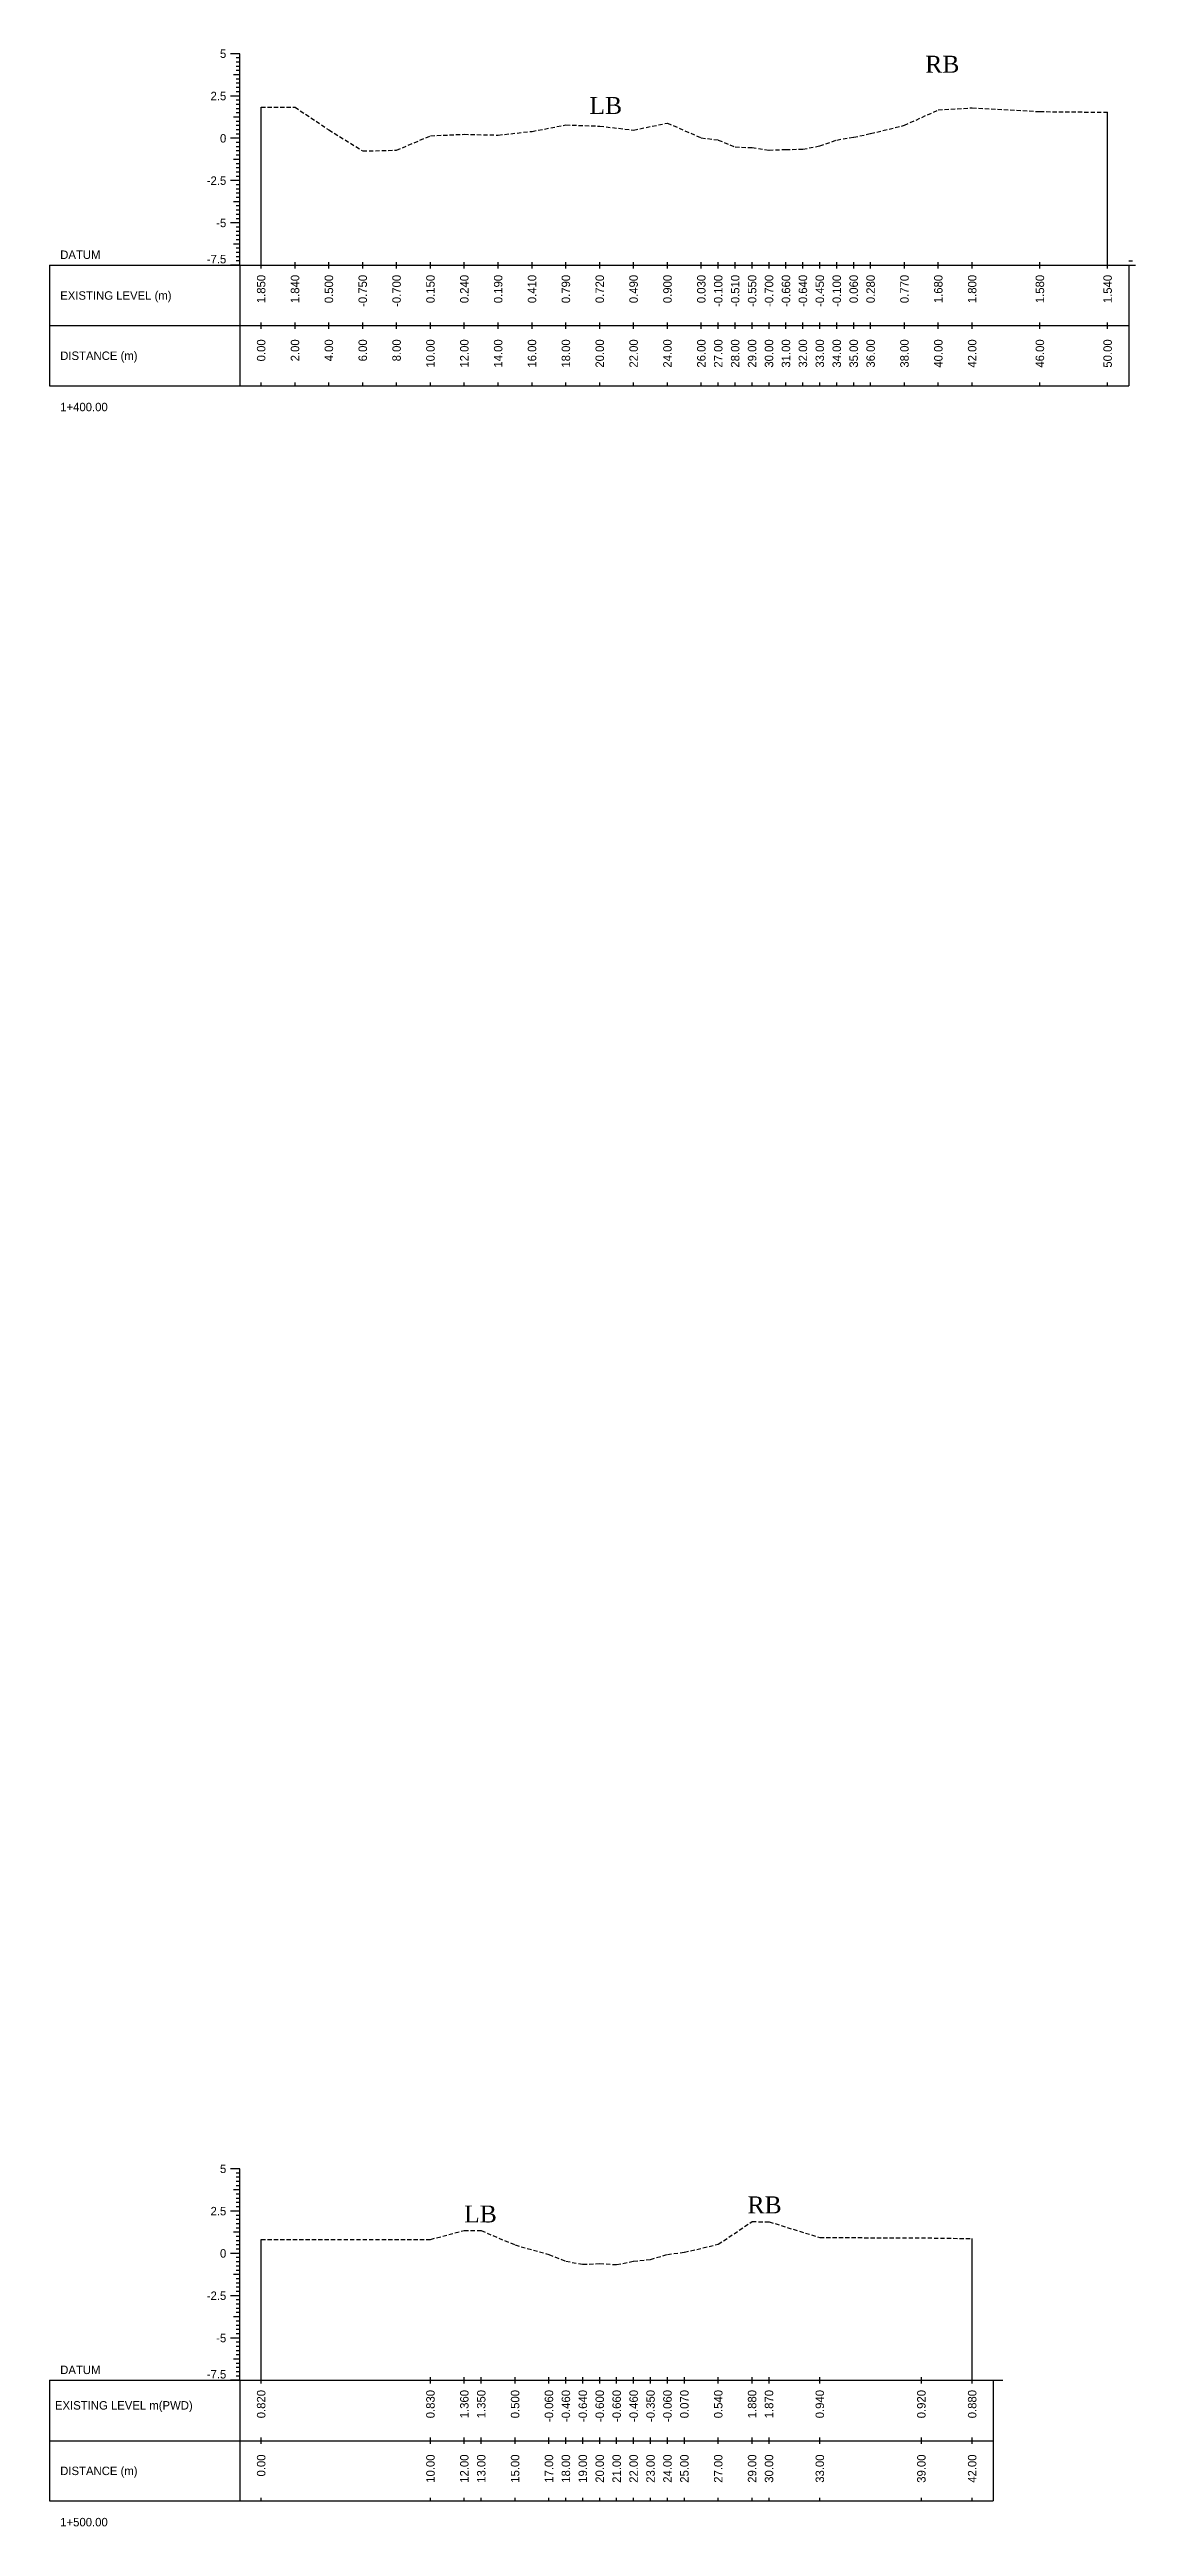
# Model space of a CAD drawing. Header units: inches. Extents: x 3247 to 4722, y -1199 to -293.
# Drawn here: x 3922.9 to 3987, y -1108.4 to -962 of the extents above; entities that cross this region are included whole.
import ezdxf
from ezdxf.enums import TextEntityAlignment as Align

# ---------------------------------------------------------------- set-up
doc = ezdxf.new("R2010")
doc.units = ezdxf.units.IN
doc.header["$MEASUREMENT"] = 0
doc.linetypes.add('HIDDEN', pattern=[0.375, 0.25, -0.125])
doc.layers.add('CS_Drawing', color=7, linetype='Continuous')
doc.layers.add('GL', color=3, linetype='HIDDEN')
doc.styles.add('romans', font='romans.shx')

msp = doc.modelspace()

# ---------------------------------------------------------------- texts
at = {"char_height": 1, "width": 685.1065, "attachment_point": 1, "style": 'romans'}
for s, insert in [('{\\fTimes New Roman|b0|i0|c0|p18;RB}', (3974.63, -962.34)), ('{\\fTimes New Roman|b0|i0|c0|p18;LB}', (3954.79, -964.78)), ('{\\fTimes New Roman|b0|i0|c0|p18;RB}', (3964.13, -1088.85)), ('{\\fTimes New Roman|b0|i0|c0|p18;LB}', (3947.39, -1089.39))]:
    msp.add_mtext(s, dxfattribs=dict(at, insert=insert))
at = {"layer": 'CS_Drawing'}
for s, p in [('5', (3933.34, -962.22)), ('2.5', (3933.34, -964.72)), ('0', (3933.34, -967.22)), ('-2.5', (3933.34, -969.72)), ('-5', (3933.34, -972.22)), ('5', (3933.34, -1087.22)), ('2.5', (3933.34, -1089.72)), ('0', (3933.34, -1092.22)), ('-2.5', (3933.34, -1094.72)), ('-5', (3933.34, -1097.22))]:
    msp.add_text(s, height=0.5, dxfattribs=at).set_placement(p, align=Align.MIDDLE_RIGHT)
for s, p in [('DATUM', (3923.53, -974.1)), ('EXISTING LEVEL (m)', (3923.53, -976.51)), ('DISTANCE (m)', (3923.53, -980.07)), ('1+400.00', (3923.53, -983.1)), ('DATUM', (3923.53, -1099.1)), ('EXISTING LEVEL m(PWD)', (3923.22, -1101.2)), ('DISTANCE (m)', (3923.53, -1105.07)), ('1+500.00', (3923.53, -1108.1))]:
    msp.add_text(s, height=0.5, dxfattribs=at).set_placement(p, align=Align.MIDDLE_LEFT)
for p in [(3933.34, -974.61), (3933.34, -1099.61)]:
    msp.add_text('-7.5', height=0.5, dxfattribs=at).set_placement(p, align=Align.RIGHT)
for s, p in [('1.850', (3935.4, -975.29)), ('1.840', (3937.4, -975.29)), ('0.500', (3939.4, -975.29)), ('-0.750', (3941.4, -975.29)), ('-0.700', (3943.4, -975.29)), ('0.150', (3945.4, -975.29)), ('0.240', (3947.4, -975.29)), ('0.190', (3949.4, -975.29)), ('0.410', (3951.4, -975.29)), ('0.790', (3953.4, -975.29)), ('0.720', (3955.4, -975.29)), ('0.490', (3957.4, -975.29)), ('0.900', (3959.4, -975.29)), ('0.030', (3961.4, -975.29)), ('-0.100', (3962.4, -975.29)), ('-0.510', (3963.4, -975.29)), ('-0.550', (3964.4, -975.29)), ('-0.700', (3965.4, -975.29)), ('-0.660', (3966.4, -975.29)), ('-0.640', (3967.4, -975.29)), ('-0.450', (3968.4, -975.29)), ('-0.100', (3969.4, -975.29)), ('0.060', (3970.4, -975.29)), ('0.280', (3971.4, -975.29)), ('0.770', (3973.4, -975.29)), ('1.680', (3975.4, -975.29)), ('1.800', (3977.4, -975.29)), ('1.580', (3981.4, -975.29)), ('1.540', (3985.4, -975.29)), ('0.00', (3935.4, -979.1)), ('2.00', (3937.4, -979.1)), ('4.00', (3939.4, -979.1)), ('6.00', (3941.4, -979.1)), ('8.00', (3943.4, -979.1)), ('10.00', (3945.4, -979.1)), ('12.00', (3947.4, -979.1)), ('14.00', (3949.4, -979.1)), ('16.00', (3951.4, -979.1)), ('18.00', (3953.4, -979.1)), ('20.00', (3955.4, -979.1)), ('22.00', (3957.4, -979.1)), ('24.00', (3959.4, -979.1)), ('26.00', (3961.4, -979.1)), ('27.00', (3962.4, -979.1)), ('28.00', (3963.4, -979.1)), ('29.00', (3964.4, -979.1)), ('30.00', (3965.4, -979.1)), ('31.00', (3966.4, -979.1)), ('32.00', (3967.4, -979.1)), ('33.00', (3968.4, -979.1)), ('34.00', (3969.4, -979.1)), ('35.00', (3970.4, -979.1)), ('36.00', (3971.4, -979.1)), ('38.00', (3973.4, -979.1)), ('40.00', (3975.4, -979.1)), ('42.00', (3977.4, -979.1)), ('46.00', (3981.4, -979.1)), ('50.00', (3985.4, -979.1)), ('0.820', (3935.4, -1100.29)), ('0.830', (3945.4, -1100.29)), ('1.360', (3947.4, -1100.29)), ('1.350', (3948.4, -1100.29)), ('0.500', (3950.4, -1100.29)), ('-0.060', (3952.4, -1100.29)), ('-0.460', (3953.4, -1100.29)), ('-0.640', (3954.4, -1100.29)), ('-0.600', (3955.4, -1100.29)), ('-0.660', (3956.4, -1100.29)), ('-0.460', (3957.4, -1100.29)), ('-0.350', (3958.4, -1100.29)), ('-0.060', (3959.4, -1100.29)), ('0.070', (3960.4, -1100.29)), ('0.540', (3962.4, -1100.29)), ('1.880', (3964.4, -1100.29)), ('1.870', (3965.4, -1100.29)), ('0.940', (3968.4, -1100.29)), ('0.920', (3974.4, -1100.29)), ('0.880', (3977.4, -1100.29)), ('0.00', (3935.4, -1104.1)), ('10.00', (3945.4, -1104.1)), ('12.00', (3947.4, -1104.1)), ('13.00', (3948.4, -1104.1)), ('15.00', (3950.4, -1104.1)), ('17.00', (3952.4, -1104.1)), ('18.00', (3953.4, -1104.1)), ('19.00', (3954.4, -1104.1)), ('20.00', (3955.4, -1104.1)), ('21.00', (3956.4, -1104.1)), ('22.00', (3957.4, -1104.1)), ('23.00', (3958.4, -1104.1)), ('24.00', (3959.4, -1104.1)), ('25.00', (3960.4, -1104.1)), ('27.00', (3962.4, -1104.1)), ('29.00', (3964.4, -1104.1)), ('30.00', (3965.4, -1104.1)), ('33.00', (3968.4, -1104.1)), ('39.00', (3974.4, -1104.1)), ('42.00', (3977.4, -1104.1))]:
    msp.add_text(s, height=0.5, rotation=90, dxfattribs=at).set_placement(p, align=Align.MIDDLE_RIGHT)

# ---------------------------------------------------------------- linework, layer by layer
at = {"layer": 'CS_Drawing'}
for p, q in [((3934.15, -962.22), (3933.59, -962.22)), ((3934.15, -962.22), (3933.76, -962.22)), ((3934.15, -962.22), (3933.93, -962.22)), ((3934.15, -962.47), (3933.93, -962.47)), ((3934.15, -962.72), (3933.93, -962.72)), ((3934.15, -962.97), (3933.93, -962.97)), ((3934.15, -974.72), (3934.15, -962.22)), ((3934.15, -963.47), (3933.76, -963.47)), ((3934.15, -963.22), (3933.93, -963.22)), ((3934.15, -963.47), (3933.93, -963.47)), ((3934.15, -963.72), (3933.93, -963.72)), ((3934.15, -963.97), (3933.93, -963.97)), ((3934.15, -964.22), (3933.93, -964.22)), ((3934.15, -964.47), (3933.93, -964.47)), ((3934.15, -964.72), (3933.59, -964.72)), ((3934.15, -964.72), (3933.76, -964.72)), ((3934.15, -965.97), (3933.76, -965.97)), ((3934.15, -964.72), (3933.93, -964.72)), ((3934.15, -964.97), (3933.93, -964.97)), ((3934.15, -965.22), (3933.93, -965.22)), ((3934.15, -965.47), (3933.93, -965.47)), ((3934.15, -965.72), (3933.93, -965.72)), ((3934.15, -965.97), (3933.93, -965.97)), ((3935.4, -974.72), (3935.4, -965.37)), ((3985.4, -974.72), (3985.4, -965.68)), ((3934.15, -967.22), (3933.59, -967.22)), ((3934.15, -967.22), (3933.76, -967.22)), ((3934.15, -966.22), (3933.93, -966.22)), ((3934.15, -966.47), (3933.93, -966.47)), ((3934.15, -966.72), (3933.93, -966.72)), ((3934.15, -966.97), (3933.93, -966.97)), ((3934.15, -967.22), (3933.93, -967.22)), ((3934.15, -967.47), (3933.93, -967.47)), ((3934.15, -968.47), (3933.76, -968.47)), ((3934.15, -967.72), (3933.93, -967.72)), ((3934.15, -967.97), (3933.93, -967.97)), ((3934.15, -968.22), (3933.93, -968.22)), ((3934.15, -968.47), (3933.93, -968.47)), ((3934.15, -968.72), (3933.93, -968.72)), ((3934.15, -968.97), (3933.93, -968.97)), ((3934.15, -969.72), (3933.59, -969.72)), ((3934.15, -969.72), (3933.76, -969.72)), ((3934.15, -969.22), (3933.93, -969.22)), ((3934.15, -969.47), (3933.93, -969.47)), ((3934.15, -969.72), (3933.93, -969.72)), ((3934.15, -969.97), (3933.93, -969.97)), ((3934.15, -970.22), (3933.93, -970.22)), ((3934.15, -970.47), (3933.93, -970.47)), ((3934.15, -970.97), (3933.76, -970.97)), ((3934.15, -970.72), (3933.93, -970.72)), ((3934.15, -970.97), (3933.93, -970.97)), ((3934.15, -971.22), (3933.93, -971.22)), ((3934.15, -971.47), (3933.93, -971.47)), ((3934.15, -971.72), (3933.93, -971.72)), ((3934.15, -971.97), (3933.93, -971.97)), ((3934.15, -972.22), (3933.59, -972.22)), ((3934.15, -972.22), (3933.76, -972.22)), ((3934.15, -972.22), (3933.93, -972.22)), ((3934.15, -972.47), (3933.93, -972.47)), ((3934.15, -972.72), (3933.93, -972.72)), ((3934.15, -972.97), (3933.93, -972.97)), ((3934.15, -973.22), (3933.93, -973.22)), ((3922.9, -974.72), (3934.15, -974.72)), ((3922.9, -974.72), (3922.9, -981.85)), ((3934.15, -974.72), (3933.59, -974.72)), ((3934.15, -973.47), (3933.76, -973.47)), ((3934.15, -974.72), (3933.76, -974.72)), ((3934.15, -973.47), (3933.93, -973.47)), ((3934.15, -973.72), (3933.93, -973.72)), ((3934.15, -973.97), (3933.93, -973.97)), ((3934.15, -974.22), (3933.93, -974.22)), ((3934.15, -974.47), (3933.93, -974.47)), ((3934.15, -974.72), (3933.93, -974.72)), ((3934.15, -974.72), (3986.65, -974.72)), ((3934.15, -974.72), (3934.15, -981.85)), ((3935.4, -974.91), (3935.4, -974.54)), ((3937.4, -974.91), (3937.4, -974.54)), ((3939.4, -974.91), (3939.4, -974.54)), ((3941.4, -974.91), (3941.4, -974.54)), ((3943.4, -974.91), (3943.4, -974.54)), ((3945.4, -974.91), (3945.4, -974.54)), ((3947.4, -974.91), (3947.4, -974.54)), ((3949.4, -974.91), (3949.4, -974.54)), ((3951.4, -974.91), (3951.4, -974.54)), ((3953.4, -974.91), (3953.4, -974.54)), ((3955.4, -974.91), (3955.4, -974.54)), ((3957.4, -974.91), (3957.4, -974.54)), ((3959.4, -974.91), (3959.4, -974.54)), ((3961.4, -974.91), (3961.4, -974.54)), ((3962.4, -974.91), (3962.4, -974.54)), ((3963.4, -974.91), (3963.4, -974.54)), ((3964.4, -974.91), (3964.4, -974.54)), ((3965.4, -974.91), (3965.4, -974.54)), ((3966.4, -974.91), (3966.4, -974.54)), ((3967.4, -974.91), (3967.4, -974.54)), ((3968.4, -974.91), (3968.4, -974.54)), ((3969.4, -974.91), (3969.4, -974.54)), ((3970.4, -974.91), (3970.4, -974.54)), ((3971.4, -974.91), (3971.4, -974.54)), ((3973.4, -974.91), (3973.4, -974.54)), ((3975.4, -974.91), (3975.4, -974.54)), ((3977.4, -974.91), (3977.4, -974.54)), ((3981.4, -974.91), (3981.4, -974.54)), ((3985.4, -974.91), (3985.4, -974.54)), ((3986.65, -974.47), (3986.88, -974.47)), ((3986.65, -974.72), (3987.04, -974.72)), ((3986.65, -974.72), (3986.88, -974.72)), ((3986.65, -974.72), (3986.65, -981.85)), ((3922.9, -978.29), (3934.15, -978.29)), ((3934.15, -978.29), (3986.65, -978.29)), ((3934.15, -978.29), (3986.65, -978.29)), ((3935.4, -978.47), (3935.4, -978.1)), ((3937.4, -978.47), (3937.4, -978.1)), ((3939.4, -978.47), (3939.4, -978.1)), ((3941.4, -978.47), (3941.4, -978.1)), ((3943.4, -978.47), (3943.4, -978.1)), ((3945.4, -978.47), (3945.4, -978.1)), ((3947.4, -978.47), (3947.4, -978.1)), ((3949.4, -978.47), (3949.4, -978.1)), ((3951.4, -978.47), (3951.4, -978.1)), ((3953.4, -978.47), (3953.4, -978.1)), ((3955.4, -978.47), (3955.4, -978.1)), ((3957.4, -978.47), (3957.4, -978.1)), ((3959.4, -978.47), (3959.4, -978.1)), ((3961.4, -978.47), (3961.4, -978.1)), ((3962.4, -978.47), (3962.4, -978.1)), ((3963.4, -978.47), (3963.4, -978.1)), ((3964.4, -978.47), (3964.4, -978.1)), ((3965.4, -978.47), (3965.4, -978.1)), ((3966.4, -978.47), (3966.4, -978.1)), ((3967.4, -978.47), (3967.4, -978.1)), ((3968.4, -978.47), (3968.4, -978.1)), ((3969.4, -978.47), (3969.4, -978.1)), ((3970.4, -978.47), (3970.4, -978.1)), ((3971.4, -978.47), (3971.4, -978.1)), ((3973.4, -978.47), (3973.4, -978.1)), ((3975.4, -978.47), (3975.4, -978.1)), ((3977.4, -978.47), (3977.4, -978.1)), ((3981.4, -978.47), (3981.4, -978.1)), ((3985.4, -978.47), (3985.4, -978.1)), ((3922.9, -981.85), (3934.15, -981.85)), ((3934.15, -981.85), (3986.65, -981.85)), ((3935.4, -981.85), (3935.4, -981.66)), ((3937.4, -981.85), (3937.4, -981.66)), ((3939.4, -981.85), (3939.4, -981.66)), ((3941.4, -981.85), (3941.4, -981.66)), ((3943.4, -981.85), (3943.4, -981.66)), ((3945.4, -981.85), (3945.4, -981.66)), ((3947.4, -981.85), (3947.4, -981.66)), ((3949.4, -981.85), (3949.4, -981.66)), ((3951.4, -981.85), (3951.4, -981.66)), ((3953.4, -981.85), (3953.4, -981.66)), ((3955.4, -981.85), (3955.4, -981.66)), ((3957.4, -981.85), (3957.4, -981.66)), ((3959.4, -981.85), (3959.4, -981.66)), ((3961.4, -981.85), (3961.4, -981.66)), ((3962.4, -981.85), (3962.4, -981.66)), ((3963.4, -981.85), (3963.4, -981.66)), ((3964.4, -981.85), (3964.4, -981.66)), ((3965.4, -981.85), (3965.4, -981.66)), ((3966.4, -981.85), (3966.4, -981.66)), ((3967.4, -981.85), (3967.4, -981.66)), ((3968.4, -981.85), (3968.4, -981.66)), ((3969.4, -981.85), (3969.4, -981.66)), ((3970.4, -981.85), (3970.4, -981.66)), ((3971.4, -981.85), (3971.4, -981.66)), ((3973.4, -981.85), (3973.4, -981.66)), ((3975.4, -981.85), (3975.4, -981.66)), ((3977.4, -981.85), (3977.4, -981.66)), ((3981.4, -981.85), (3981.4, -981.66)), ((3985.4, -981.85), (3985.4, -981.66)), ((3934.15, -1087.22), (3933.59, -1087.22)), ((3934.15, -1087.22), (3933.76, -1087.22)), ((3934.15, -1087.22), (3933.93, -1087.22)), ((3934.15, -1087.47), (3933.93, -1087.47)), ((3934.15, -1099.72), (3934.15, -1087.22)), ((3934.15, -1088.47), (3933.76, -1088.47)), ((3934.15, -1087.72), (3933.93, -1087.72)), ((3934.15, -1087.97), (3933.93, -1087.97)), ((3934.15, -1088.22), (3933.93, -1088.22)), ((3934.15, -1088.47), (3933.93, -1088.47)), ((3934.15, -1088.72), (3933.93, -1088.72)), ((3934.15, -1088.97), (3933.93, -1088.97)), ((3934.15, -1089.72), (3933.59, -1089.72)), ((3934.15, -1089.72), (3933.76, -1089.72)), ((3934.15, -1089.22), (3933.93, -1089.22)), ((3934.15, -1089.47), (3933.93, -1089.47)), ((3934.15, -1089.72), (3933.93, -1089.72)), ((3934.15, -1089.97), (3933.93, -1089.97)), ((3934.15, -1090.22), (3933.93, -1090.22)), ((3934.15, -1090.47), (3933.93, -1090.47)), ((3934.15, -1090.97), (3933.76, -1090.97)), ((3934.15, -1090.72), (3933.93, -1090.72)), ((3934.15, -1090.97), (3933.93, -1090.97)), ((3934.15, -1091.22), (3933.93, -1091.22)), ((3934.15, -1091.47), (3933.93, -1091.47)), ((3934.15, -1091.72), (3933.93, -1091.72)), ((3934.15, -1091.97), (3933.93, -1091.97)), ((3935.4, -1099.72), (3935.4, -1091.4)), ((3977.4, -1099.72), (3977.4, -1091.34)), ((3934.15, -1092.22), (3933.59, -1092.22)), ((3934.15, -1092.22), (3933.76, -1092.22)), ((3934.15, -1093.47), (3933.76, -1093.47)), ((3934.15, -1092.22), (3933.93, -1092.22)), ((3934.15, -1092.47), (3933.93, -1092.47)), ((3934.15, -1092.72), (3933.93, -1092.72)), ((3934.15, -1092.97), (3933.93, -1092.97)), ((3934.15, -1093.22), (3933.93, -1093.22)), ((3934.15, -1093.47), (3933.93, -1093.47)), ((3934.15, -1094.72), (3933.59, -1094.72)), ((3934.15, -1094.72), (3933.76, -1094.72)), ((3934.15, -1093.72), (3933.93, -1093.72)), ((3934.15, -1093.97), (3933.93, -1093.97)), ((3934.15, -1094.22), (3933.93, -1094.22)), ((3934.15, -1094.47), (3933.93, -1094.47)), ((3934.15, -1094.72), (3933.93, -1094.72)), ((3934.15, -1095.97), (3933.76, -1095.97)), ((3934.15, -1094.97), (3933.93, -1094.97)), ((3934.15, -1095.22), (3933.93, -1095.22)), ((3934.15, -1095.47), (3933.93, -1095.47)), ((3934.15, -1095.72), (3933.93, -1095.72)), ((3934.15, -1095.97), (3933.93, -1095.97)), ((3934.15, -1096.22), (3933.93, -1096.22)), ((3934.15, -1097.22), (3933.59, -1097.22)), ((3934.15, -1097.22), (3933.76, -1097.22)), ((3934.15, -1096.47), (3933.93, -1096.47)), ((3934.15, -1096.72), (3933.93, -1096.72)), ((3934.15, -1096.97), (3933.93, -1096.97)), ((3934.15, -1097.22), (3933.93, -1097.22)), ((3934.15, -1097.47), (3933.93, -1097.47)), ((3934.15, -1097.72), (3933.93, -1097.72)), ((3934.15, -1098.47), (3933.76, -1098.47)), ((3934.15, -1097.97), (3933.93, -1097.97)), ((3934.15, -1098.22), (3933.93, -1098.22)), ((3934.15, -1098.47), (3933.93, -1098.47)), ((3934.15, -1098.72), (3933.93, -1098.72)), ((3934.15, -1098.97), (3933.93, -1098.97)), ((3934.15, -1099.22), (3933.93, -1099.22)), ((3922.9, -1099.72), (3934.15, -1099.72)), ((3922.9, -1099.72), (3922.9, -1106.85)), ((3934.15, -1099.72), (3933.59, -1099.72)), ((3934.15, -1099.72), (3933.76, -1099.72)), ((3934.15, -1099.47), (3933.93, -1099.47)), ((3934.15, -1099.72), (3933.93, -1099.72)), ((3934.15, -1099.72), (3978.65, -1099.72)), ((3934.15, -1099.72), (3934.15, -1106.85)), ((3935.4, -1099.91), (3935.4, -1099.54)), ((3945.4, -1099.91), (3945.4, -1099.54)), ((3947.4, -1099.91), (3947.4, -1099.54)), ((3948.4, -1099.91), (3948.4, -1099.54)), ((3950.4, -1099.91), (3950.4, -1099.54)), ((3952.4, -1099.91), (3952.4, -1099.54)), ((3953.4, -1099.91), (3953.4, -1099.54)), ((3954.4, -1099.91), (3954.4, -1099.54)), ((3955.4, -1099.91), (3955.4, -1099.54)), ((3956.4, -1099.91), (3956.4, -1099.54)), ((3957.4, -1099.91), (3957.4, -1099.54)), ((3958.4, -1099.91), (3958.4, -1099.54)), ((3959.4, -1099.91), (3959.4, -1099.54)), ((3960.4, -1099.91), (3960.4, -1099.54)), ((3962.4, -1099.91), (3962.4, -1099.54)), ((3964.4, -1099.91), (3964.4, -1099.54)), ((3965.4, -1099.91), (3965.4, -1099.54)), ((3968.4, -1099.91), (3968.4, -1099.54)), ((3974.4, -1099.91), (3974.4, -1099.54)), ((3977.4, -1099.91), (3977.4, -1099.54)), ((3978.65, -1099.72), (3979.21, -1099.72)), ((3978.65, -1099.72), (3979.04, -1099.72)), ((3978.65, -1099.72), (3978.88, -1099.72)), ((3978.65, -1099.72), (3978.65, -1106.85)), ((3922.9, -1103.29), (3934.15, -1103.29)), ((3934.15, -1103.29), (3978.65, -1103.29)), ((3934.15, -1103.29), (3978.65, -1103.29)), ((3935.4, -1103.47), (3935.4, -1103.1)), ((3945.4, -1103.47), (3945.4, -1103.1)), ((3947.4, -1103.47), (3947.4, -1103.1)), ((3948.4, -1103.47), (3948.4, -1103.1)), ((3950.4, -1103.47), (3950.4, -1103.1)), ((3952.4, -1103.47), (3952.4, -1103.1)), ((3953.4, -1103.47), (3953.4, -1103.1)), ((3954.4, -1103.47), (3954.4, -1103.1)), ((3955.4, -1103.47), (3955.4, -1103.1)), ((3956.4, -1103.47), (3956.4, -1103.1)), ((3957.4, -1103.47), (3957.4, -1103.1)), ((3958.4, -1103.47), (3958.4, -1103.1)), ((3959.4, -1103.47), (3959.4, -1103.1)), ((3960.4, -1103.47), (3960.4, -1103.1)), ((3962.4, -1103.47), (3962.4, -1103.1)), ((3964.4, -1103.47), (3964.4, -1103.1)), ((3965.4, -1103.47), (3965.4, -1103.1)), ((3968.4, -1103.47), (3968.4, -1103.1)), ((3974.4, -1103.47), (3974.4, -1103.1)), ((3977.4, -1103.47), (3977.4, -1103.1)), ((3922.9, -1106.85), (3934.15, -1106.85)), ((3934.15, -1106.85), (3978.65, -1106.85)), ((3935.4, -1106.85), (3935.4, -1106.66)), ((3945.4, -1106.85), (3945.4, -1106.66)), ((3947.4, -1106.85), (3947.4, -1106.66)), ((3948.4, -1106.85), (3948.4, -1106.66)), ((3950.4, -1106.85), (3950.4, -1106.66)), ((3952.4, -1106.85), (3952.4, -1106.66)), ((3953.4, -1106.85), (3953.4, -1106.66)), ((3954.4, -1106.85), (3954.4, -1106.66)), ((3955.4, -1106.85), (3955.4, -1106.66)), ((3956.4, -1106.85), (3956.4, -1106.66)), ((3957.4, -1106.85), (3957.4, -1106.66)), ((3958.4, -1106.85), (3958.4, -1106.66)), ((3959.4, -1106.85), (3959.4, -1106.66)), ((3960.4, -1106.85), (3960.4, -1106.66)), ((3962.4, -1106.85), (3962.4, -1106.66)), ((3964.4, -1106.85), (3964.4, -1106.66)), ((3965.4, -1106.85), (3965.4, -1106.66)), ((3968.4, -1106.85), (3968.4, -1106.66)), ((3974.4, -1106.85), (3974.4, -1106.66)), ((3977.4, -1106.85), (3977.4, -1106.66))]:
    msp.add_line(p, q, dxfattribs=at)
at = {"layer": 'GL'}
for points in [[(3935.4, -965.37), (3937.4, -965.38), (3939.4, -966.72), (3941.4, -967.97), (3943.4, -967.92), (3945.4, -967.07), (3947.4, -966.98), (3949.4, -967.03), (3951.4, -966.81), (3953.4, -966.43), (3955.4, -966.5), (3957.4, -966.73), (3959.4, -966.32), (3961.4, -967.19), (3962.4, -967.32), (3963.4, -967.73), (3964.4, -967.77), (3965.4, -967.92), (3966.4, -967.88), (3967.4, -967.86), (3968.4, -967.67), (3969.4, -967.32), (3970.4, -967.16), (3971.4, -966.94), (3973.4, -966.45), (3975.4, -965.54), (3977.4, -965.42), (3981.4, -965.64), (3985.4, -965.68)], [(3935.4, -1091.4), (3945.4, -1091.39), (3947.4, -1090.86), (3948.4, -1090.87), (3950.4, -1091.72), (3952.4, -1092.28), (3953.4, -1092.68), (3954.4, -1092.86), (3955.4, -1092.82), (3956.4, -1092.88), (3957.4, -1092.68), (3958.4, -1092.57), (3959.4, -1092.28), (3960.4, -1092.15), (3962.4, -1091.68), (3964.4, -1090.34), (3965.4, -1090.35), (3968.4, -1091.28), (3974.4, -1091.3), (3977.4, -1091.34)]]:
    msp.add_lwpolyline(points, dxfattribs=at)

msp.set_redraw_order([(e.dxf.handle, doc.entitydb.next_handle()) for e in msp.query("TEXT MTEXT ATTDEF DIMENSION ARC_DIMENSION")])  # texts and dimensions are drawn at this point

doc.saveas('drawing.dxf')
